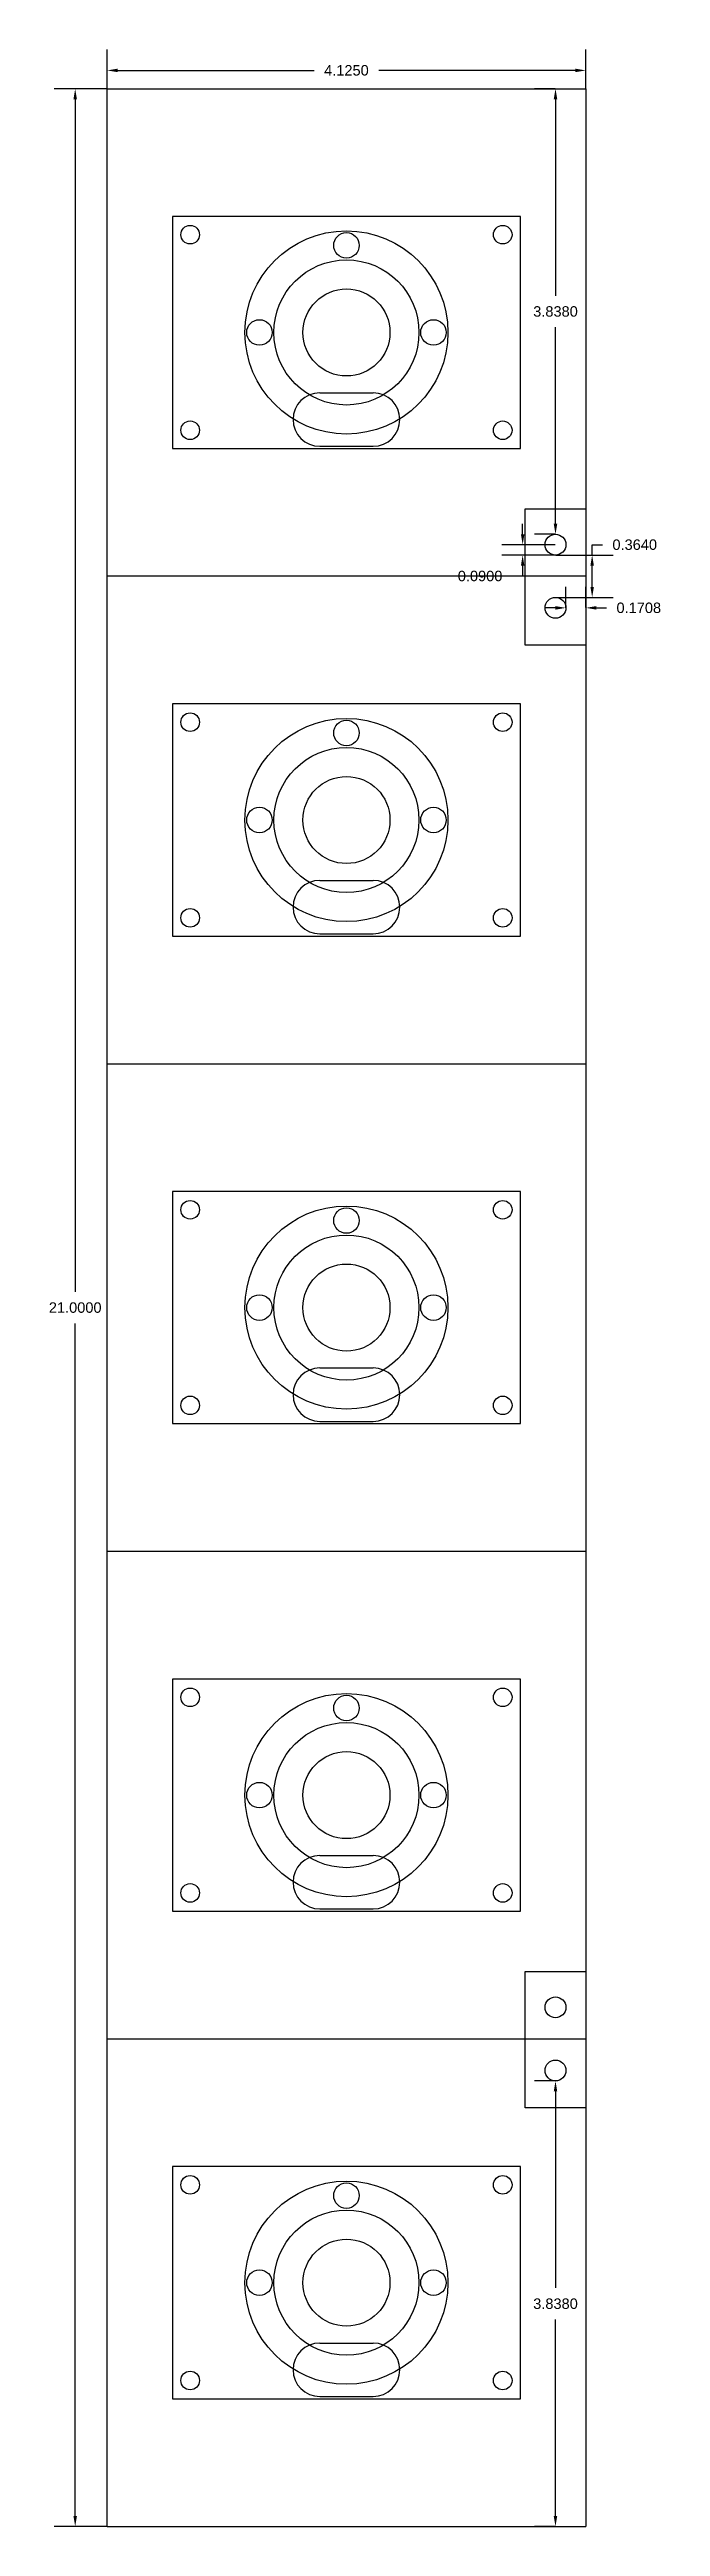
# Model space of a CAD drawing. Header units: inches. Extents: x 25.4 to 62.3, y -2 to 24.2.
# Drawn here: x 31.49 to 36.76, y 1.87 to 23.21 of the extents above; entities that cross this region are included whole.
import ezdxf

# ---------------------------------------------------------------- set-up
doc = ezdxf.new("R2010")
doc.units = ezdxf.units.IN
doc.header["$MEASUREMENT"] = 0
doc.linetypes.add('ACAD_ISO02W100', pattern=[15, 12, -3])
doc.layers.add('Reference', color=5, linetype='ACAD_ISO02W100')
doc.styles.get("Standard").update_dxf_attribs({"font": 'arial.ttf'})
doc.dimstyles.new('Annotative', dxfattribs={"dimscale": 0, "dimtxt": 0.09, "dimasz": 0.09, "dimexe": 0.18, "dimexo": 0.0025, "dimgap": 0.09, "dimtad": 0, "dimtih": 1, "dimtoh": 1, "dimdec": 4, "dimzin": 0, "dimdsep": 46, "dimtxsty": 'Standard', "dimcen": 0.09, "dimadec": 0, "dimazin": 0, "dimtfac": 1, "dimtdec": 4, "dimtofl": 0, "dimtmove": 0, "dimatfit": 3, "dimfxl": 1, "dimtolj": 1, "dimtzin": 0, "dimarcsym": 0})

msp = doc.modelspace()

# ---------------------------------------------------------------- blocks, each defined once
blk = doc.blocks.new('*D69')
at = {"layer": 'Defpoints', "color": 0, "transparency": 16777216}
for p in [(35.855, 18.855), (36.171, 18.855), (35.855, 18.491)]:
    blk.add_point(p, dxfattribs=at)
at = {"layer": 'Reference', "color": 0, "lineweight": -2, "transparency": 16777216}
for p, q in [((35.857, 18.855), (36.351, 18.855)), ((36.171, 18.855), (36.171, 18.945)), ((36.171, 18.945), (36.261, 18.945)), ((36.171, 18.581), (36.171, 18.765)), ((35.857, 18.491), (36.351, 18.491))]:
    blk.add_line(p, q, dxfattribs=at)
at = {"layer": 'Reference', "color": 0, "transparency": 16777216}
for points in [[(36.156, 18.765), (36.186, 18.765), (36.171, 18.855)], [(36.156, 18.581), (36.186, 18.581), (36.171, 18.491)]]:
    blk.add_solid(points, dxfattribs=at)
at = {"layer": 'Reference', "color": 0, "transparency": 16777216, "insert": (36.538, 18.945), "char_height": 0.09, "attachment_point": 5}
blk.add_mtext('\\A1;0.3640', dxfattribs=at)
blk = doc.blocks.new('*D70')
at = {"layer": 'Defpoints', "color": 0, "transparency": 16777216}
for p in [(35.945, 18.401), (36.116, 18.401), (36.116, 18.401)]:
    blk.add_point(p, dxfattribs=at)
at = {"layer": 'Reference', "color": 0, "lineweight": -2, "transparency": 16777216}
for p, q in [((35.945, 18.404), (35.945, 18.581)), ((36.116, 18.404), (36.116, 18.581)), ((35.855, 18.401), (35.765, 18.401)), ((36.206, 18.401), (36.296, 18.401))]:
    blk.add_line(p, q, dxfattribs=at)
at = {"layer": 'Reference', "color": 0, "transparency": 16777216}
for points in [[(35.855, 18.416), (35.855, 18.386), (35.945, 18.401)], [(36.206, 18.416), (36.206, 18.386), (36.116, 18.401)]]:
    blk.add_solid(points, dxfattribs=at)
at = {"layer": 'Reference', "color": 0, "transparency": 16777216, "insert": (36.573, 18.401), "char_height": 0.09, "attachment_point": 5}
blk.add_mtext('\\A1;0.1708', dxfattribs=at)
blk = doc.blocks.new('*D71')
at = {"layer": 'Defpoints', "color": 0, "transparency": 16777216}
for p in [(35.855, 22.873), (35.855, 22.873), (35.855, 19.035)]:
    blk.add_point(p, dxfattribs=at)
at = {"layer": 'Reference', "color": 0, "lineweight": -2, "transparency": 16777216}
for p, q in [((35.852, 22.873), (35.675, 22.873)), ((35.855, 22.783), (35.855, 21.09)), ((35.855, 19.125), (35.855, 20.818)), ((35.852, 19.035), (35.675, 19.035))]:
    blk.add_line(p, q, dxfattribs=at)
at = {"layer": 'Reference', "color": 0, "transparency": 16777216}
for points in [[(35.84, 22.783), (35.87, 22.783), (35.855, 22.873)], [(35.84, 19.125), (35.87, 19.125), (35.855, 19.035)]]:
    blk.add_solid(points, dxfattribs=at)
at = {"layer": 'Reference', "color": 0, "transparency": 16777216, "insert": (35.855, 20.954), "char_height": 0.09, "attachment_point": 5}
blk.add_mtext('\\A1;3.8380', dxfattribs=at)
blk = doc.blocks.new('*D73')
at = {"layer": 'Defpoints', "color": 0, "transparency": 16777216}
for p in [(35.572, 18.855), (35.855, 18.945), (35.855, 18.855)]:
    blk.add_point(p, dxfattribs=at)
at = {"layer": 'Reference', "color": 0, "lineweight": -2, "transparency": 16777216}
for p, q in [((35.572, 19.035), (35.572, 19.125)), ((35.852, 18.945), (35.392, 18.945)), ((35.852, 18.855), (35.392, 18.855)), ((35.572, 18.675), (35.482, 18.675)), ((35.572, 18.765), (35.572, 18.675))]:
    blk.add_line(p, q, dxfattribs=at)
at = {"layer": 'Reference', "color": 0, "transparency": 16777216}
for points in [[(35.557, 19.035), (35.587, 19.035), (35.572, 18.945)], [(35.557, 18.765), (35.587, 18.765), (35.572, 18.855)]]:
    blk.add_solid(points, dxfattribs=at)
at = {"layer": 'Reference', "color": 0, "transparency": 16777216, "insert": (35.205, 18.675), "char_height": 0.09, "attachment_point": 5}
blk.add_mtext('\\A1;0.0900', dxfattribs=at)
blk = doc.blocks.new('*D74')
at = {"layer": 'Defpoints', "color": 0, "transparency": 16777216}
for p in [(35.855, 5.711), (35.855, 1.873), (35.855, 1.873)]:
    blk.add_point(p, dxfattribs=at)
at = {"layer": 'Reference', "color": 0, "lineweight": -2, "transparency": 16777216}
for p, q in [((35.852, 5.711), (35.675, 5.711)), ((35.855, 5.621), (35.855, 3.928)), ((35.855, 1.963), (35.855, 3.656)), ((35.852, 1.873), (35.675, 1.873))]:
    blk.add_line(p, q, dxfattribs=at)
at = {"layer": 'Reference', "color": 0, "transparency": 16777216}
for points in [[(35.84, 5.621), (35.87, 5.621), (35.855, 5.711)], [(35.84, 1.963), (35.87, 1.963), (35.855, 1.873)]]:
    blk.add_solid(points, dxfattribs=at)
at = {"layer": 'Reference', "color": 0, "transparency": 16777216, "insert": (35.855, 3.792), "char_height": 0.09, "attachment_point": 5}
blk.add_mtext('\\A1;3.8380', dxfattribs=at)
blk = doc.blocks.new('*D75')
at = {"layer": 'Defpoints', "color": 0, "transparency": 16777216}
for p in [(31.991, 22.873), (36.116, 23.031), (36.116, 22.873)]:
    blk.add_point(p, dxfattribs=at)
at = {"layer": 'Reference', "color": 0, "lineweight": -2, "transparency": 16777216}
for p, q in [((31.991, 22.876), (31.991, 23.211)), ((36.116, 22.876), (36.116, 23.211)), ((32.081, 23.031), (33.775, 23.031)), ((36.026, 23.031), (34.332, 23.031))]:
    blk.add_line(p, q, dxfattribs=at)
at = {"layer": 'Reference', "color": 0, "transparency": 16777216}
for points in [[(32.081, 23.046), (32.081, 23.016), (31.991, 23.031)], [(36.026, 23.046), (36.026, 23.016), (36.116, 23.031)]]:
    blk.add_solid(points, dxfattribs=at)
at = {"layer": 'Reference', "color": 0, "transparency": 16777216, "insert": (34.053, 23.031), "char_height": 0.09, "attachment_point": 5}
blk.add_mtext('\\A1;4.1250', dxfattribs=at)
blk = doc.blocks.new('*D76')
at = {"layer": 'Defpoints', "color": 0, "transparency": 16777216}
for p in [(31.991, 22.873), (31.715, 1.873), (31.991, 1.873)]:
    blk.add_point(p, dxfattribs=at)
at = {"layer": 'Reference', "color": 0, "lineweight": -2, "transparency": 16777216}
for p, q in [((31.988, 22.873), (31.535, 22.873)), ((31.715, 22.783), (31.715, 12.509)), ((31.715, 1.963), (31.715, 12.237)), ((31.988, 1.873), (31.535, 1.873))]:
    blk.add_line(p, q, dxfattribs=at)
at = {"layer": 'Reference', "color": 0, "transparency": 16777216}
for points in [[(31.7, 22.783), (31.73, 22.783), (31.715, 22.873)], [(31.7, 1.963), (31.73, 1.963), (31.715, 1.873)]]:
    blk.add_solid(points, dxfattribs=at)
at = {"layer": 'Reference', "color": 0, "transparency": 16777216, "insert": (31.715, 12.373), "char_height": 0.09, "attachment_point": 5}
blk.add_mtext('\\A1;21.0000', dxfattribs=at)

# ---------------------------------------------------------------- dimensions: what is measured, and where the dimension line sits
at = {"layer": 'Reference', "color": 1}
for base, p1, p2, picture, middle in [((36.11566, 23.03072), (31.99066, 22.87344), (36.11566, 22.87344), '*D75', (34.05316, 23.03072)), ((36.115663201, 18.401435591), (35.944913201, 18.401435591), (36.115663201, 18.401435591), '*D70', (36.5725697494, 18.401435591))]:
    dim = msp.add_linear_dim(base=base, p1=p1, p2=p2, dimstyle='Annotative', dxfattribs=at)
    dim.commit()
    dim.dimension.update_dxf_attribs({"geometry": picture, "text_midpoint": middle})
for base, p1, p2, picture, middle in [((31.71509, 1.87344), (31.99066, 22.87344), (31.99066, 1.87344), '*D76', (31.71509, 12.37344)), ((35.85491, 22.87344), (35.85491, 19.03544), (35.85491, 22.87344), '*D71', (35.85491, 20.95444)), ((35.57187, 18.85544), (35.85491, 18.94544), (35.85491, 18.85544), '*D73', (35.20521, 18.67544)), ((36.17123, 18.85544), (35.85491, 18.49144), (35.85491, 18.85544), '*D69', (36.53789, 18.94544)), ((35.85491, 1.87344), (35.85491, 5.71144), (35.85491, 1.87344), '*D74', (35.85491, 3.79244))]:
    dim = msp.add_linear_dim(base=base, p1=p1, p2=p2, angle=90, dimstyle='Annotative', dxfattribs=at)
    dim.commit()
    dim.dimension.update_dxf_attribs({"geometry": picture, "text_midpoint": middle})

# ---------------------------------------------------------------- linework, layer by layer
for p, q in [((31.99066, 1.87344), (31.99066, 22.87344)), ((31.99066, 22.87344), (36.11566, 22.87344)), ((36.11566, 22.87344), (36.11566, 1.87344)), ((33.82316, 20.25344), (34.28316, 20.25344)), ((33.82316, 19.79344), (34.28316, 19.79344)), ((33.82316, 16.05344), (34.28316, 16.05344)), ((33.82316, 15.59344), (34.28316, 15.59344)), ((33.82316, 11.85344), (34.28316, 11.85344)), ((33.82316, 11.39344), (34.28316, 11.39344)), ((33.82316, 7.65344), (34.28316, 7.65344)), ((33.82316, 7.19344), (34.28316, 7.19344)), ((33.82316, 3.45344), (34.28316, 3.45344)), ((33.82316, 2.99344), (34.28316, 2.99344)), ((31.99066, 1.87344), (36.11566, 1.87344))]:
    msp.add_line(p, q)
for centre, radius in [((32.70617, 21.61593), 0.08), ((34.05316, 21.52344), 0.11), ((35.40016, 21.61593), 0.08), ((34.05316, 20.77344), 0.375), ((33.30316, 20.77344), 0.11), ((34.80316, 20.77344), 0.11), ((32.70617, 19.93094), 0.08), ((35.40016, 19.93094), 0.08), ((35.85491, 18.94544), 0.09), ((35.85491, 18.40144), 0.09), ((32.70617, 17.41593), 0.08), ((34.05316, 17.32344), 0.11), ((35.40016, 17.41593), 0.08), ((34.05316, 16.57344), 0.375), ((33.30316, 16.57344), 0.11), ((34.80316, 16.57344), 0.11), ((32.70617, 15.73094), 0.08), ((35.40016, 15.73094), 0.08), ((32.70617, 13.21593), 0.08), ((34.05316, 13.12344), 0.11), ((35.40016, 13.21593), 0.08), ((34.05316, 12.37344), 0.375), ((33.30316, 12.37344), 0.11), ((34.80316, 12.37344), 0.11), ((32.70617, 11.53094), 0.08), ((35.40016, 11.53094), 0.08), ((32.70617, 9.01593), 0.08), ((34.05316, 8.92344), 0.11), ((35.40016, 9.01593), 0.08), ((34.05316, 8.17344), 0.375), ((33.30316, 8.17344), 0.11), ((34.80316, 8.17344), 0.11), ((32.70617, 7.33094), 0.08), ((35.40016, 7.33094), 0.08), ((35.85491, 6.34544), 0.09), ((35.85491, 5.80144), 0.09), ((32.70617, 4.81593), 0.08), ((34.05316, 4.72344), 0.11), ((35.40016, 4.81593), 0.08), ((34.05316, 3.97344), 0.375), ((33.30316, 3.97344), 0.11), ((34.80316, 3.97344), 0.11), ((32.70617, 3.13094), 0.08), ((35.40016, 3.13094), 0.08)]:
    msp.add_circle(centre, radius)
for centre, start, end in [((33.82316, 20.02344), 90, 270), ((34.28316, 20.02344), 270, 90), ((33.82316, 15.82344), 90, 270), ((34.28316, 15.82344), 270, 90), ((33.82316, 11.62344), 90, 270), ((34.28316, 11.62344), 270, 90), ((33.82316, 7.42344), 90, 270), ((34.28316, 7.42344), 270, 90), ((33.82316, 3.22344), 90, 270), ((34.28316, 3.22344), 270, 90)]:
    msp.add_arc(centre, 0.23, start, end)
at = {"layer": 'Reference'}
for p, q in [((36.11566, 18.67344), (31.99066, 18.67344)), ((31.99066, 14.47344), (36.11566, 14.47344)), ((36.11566, 10.27344), (31.99066, 10.27344)), ((31.99066, 6.07344), (36.11566, 6.07344))]:
    msp.add_line(p, q, dxfattribs=at)
for points in [[(35.55316, 19.77344), (35.55316, 21.77343), (32.55317, 21.77343), (32.55317, 19.77344)], [(35.59416, 19.25444), (36.11566, 19.25444), (36.11566, 18.07944), (35.59416, 18.07944)], [(35.55316, 15.57344), (35.55316, 17.57343), (32.55317, 17.57343), (32.55317, 15.57344)], [(35.55316, 11.37344), (35.55316, 13.37343), (32.55317, 13.37343), (32.55317, 11.37344)], [(35.55316, 7.17344), (35.55316, 9.17343), (32.55317, 9.17343), (32.55317, 7.17344)], [(35.59416, 6.65444), (36.11566, 6.65444), (36.11566, 5.47944), (35.59416, 5.47944)], [(35.55316, 2.97344), (35.55316, 4.97343), (32.55317, 4.97343), (32.55317, 2.97344)]]:
    msp.add_lwpolyline(points, close=True, dxfattribs=at)
for centre, radius in [((34.05316, 20.77344), 0.875), ((34.05316, 20.77344), 0.625), ((34.05316, 16.57344), 0.875), ((34.05316, 16.57344), 0.625), ((34.05316, 12.37344), 0.875), ((34.05316, 12.37344), 0.625), ((34.05316, 8.17344), 0.875), ((34.05316, 8.17344), 0.625), ((34.05316, 3.97344), 0.875), ((34.05316, 3.97344), 0.625)]:
    msp.add_circle(centre, radius, dxfattribs=at)

msp.set_redraw_order([(e.dxf.handle, doc.entitydb.next_handle()) for e in msp.query("TEXT MTEXT ATTDEF DIMENSION ARC_DIMENSION")])  # texts and dimensions are drawn at this point

doc.saveas('drawing.dxf')
